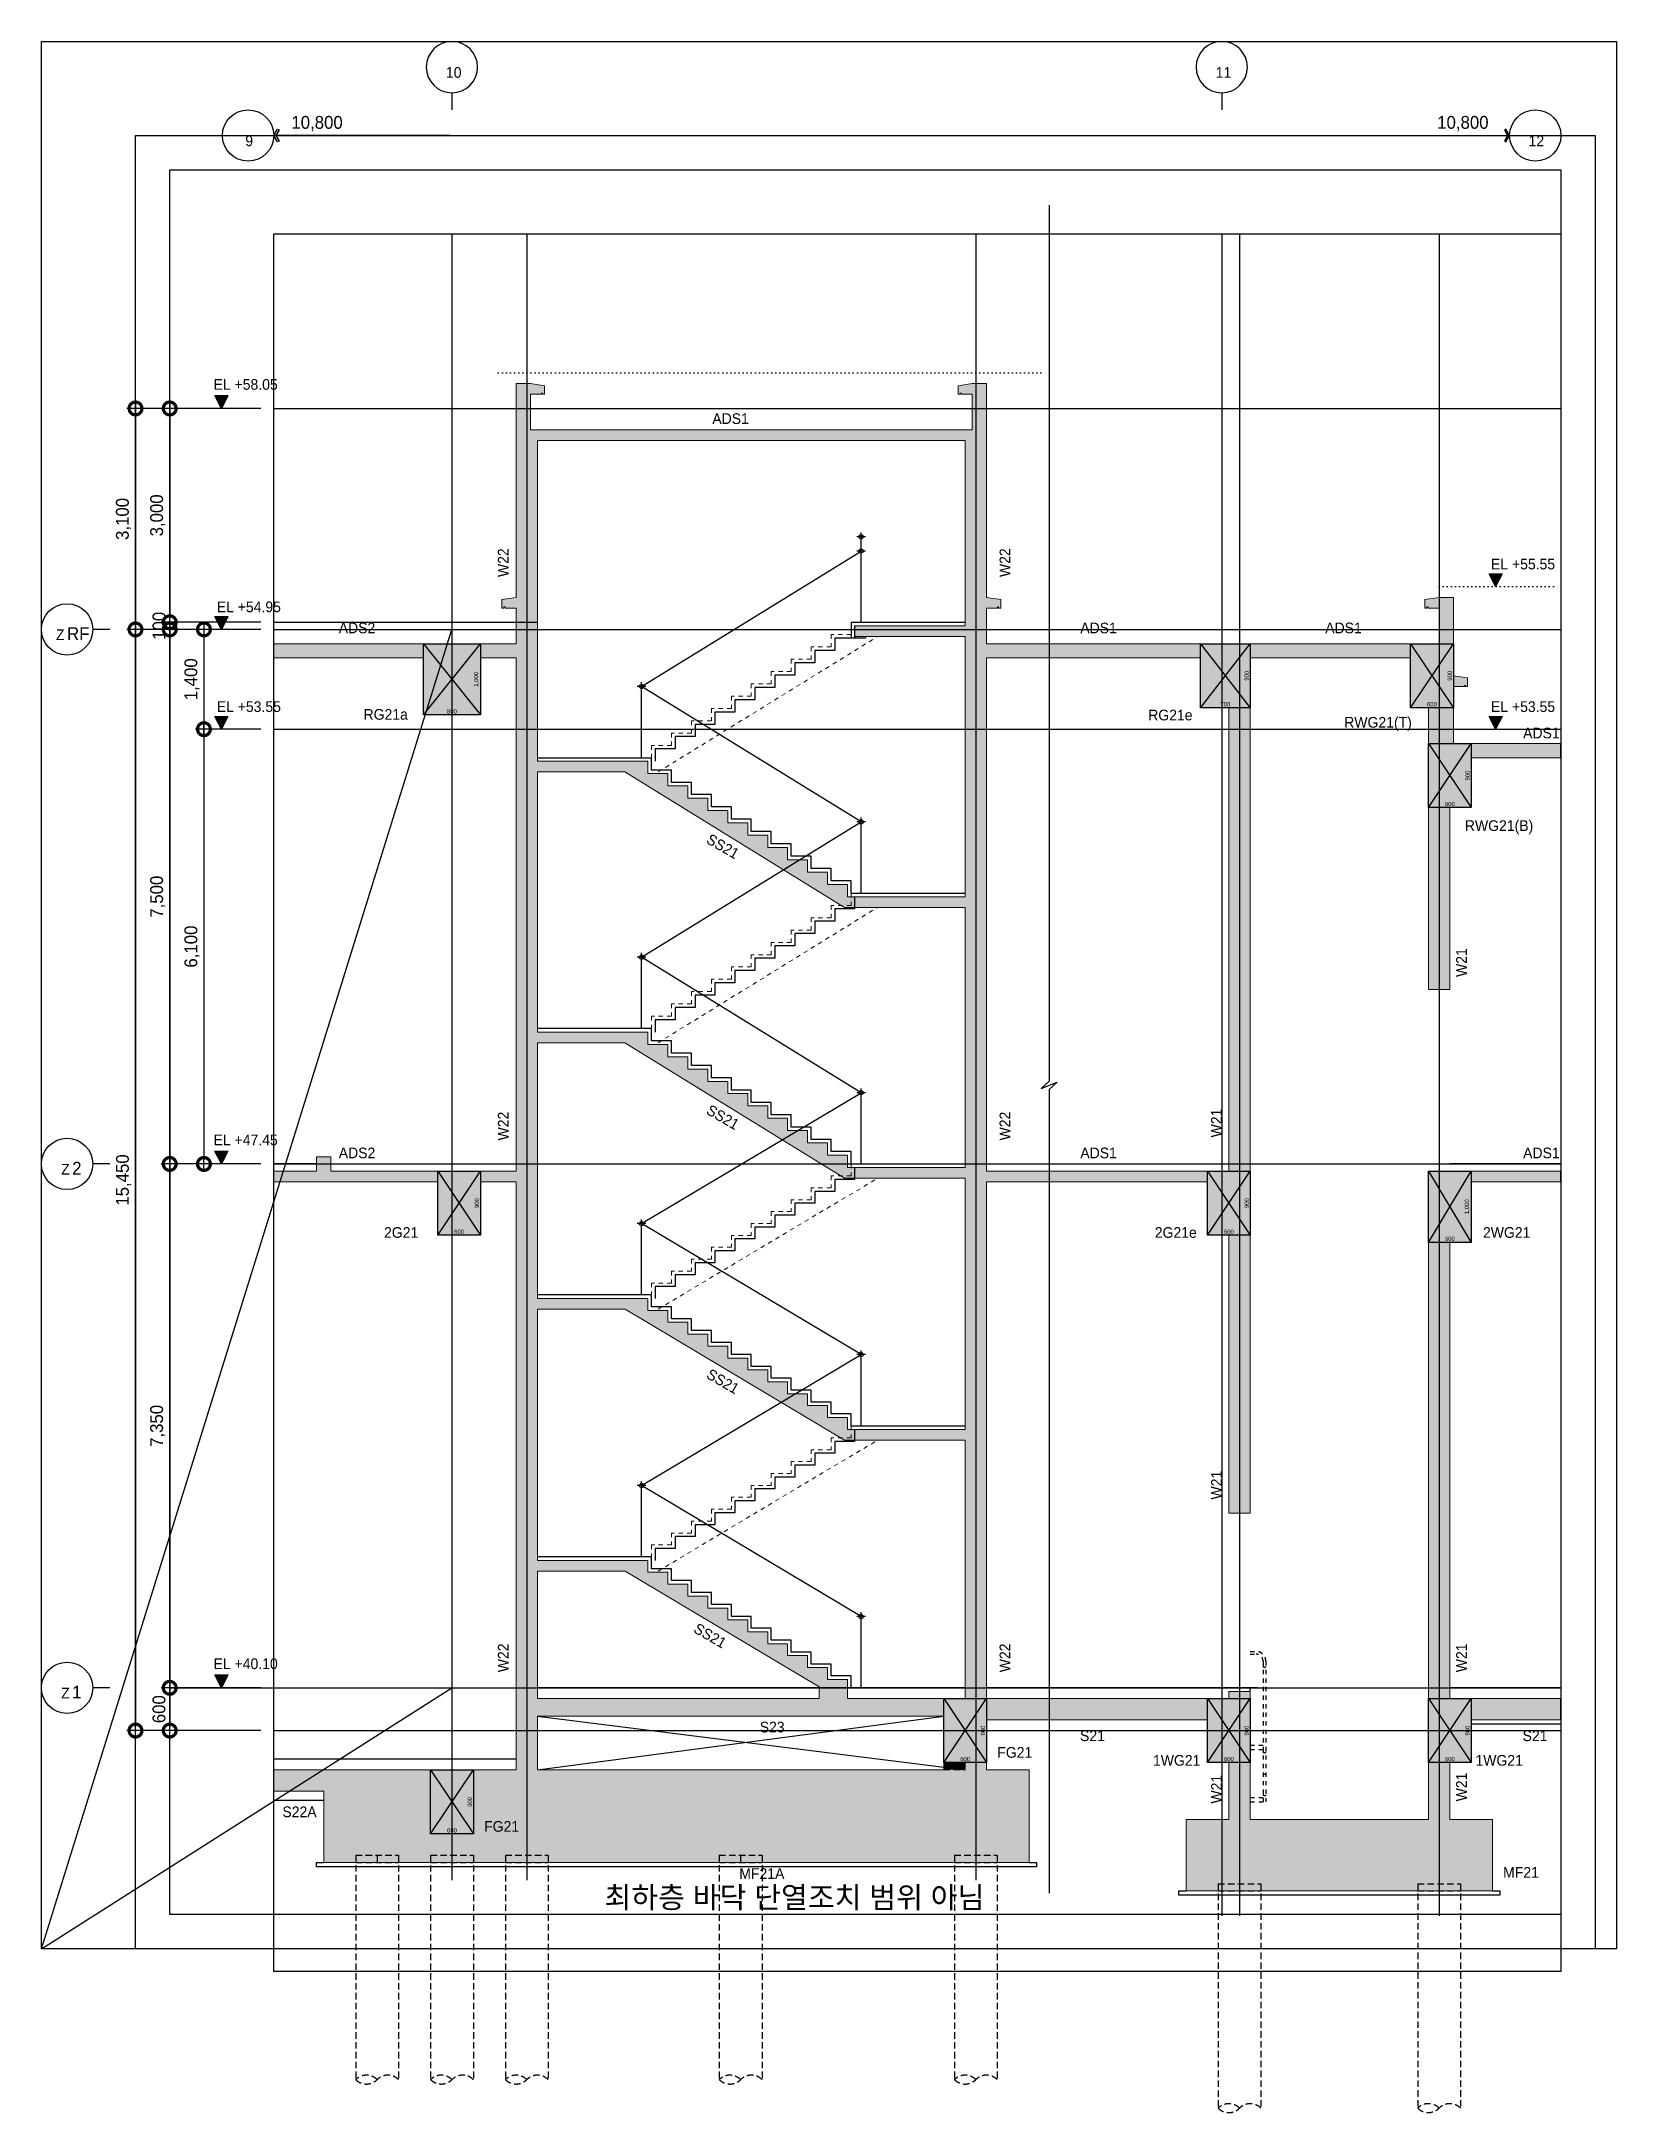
# Model space of a CAD drawing. Header units: millimetres. Extents: x -37526 to 92296, y -2300 to 32060.
# Drawn here: x 0 to 22100, y -2300 to 26760 of the extents above; entities that cross this region are included whole.
import ezdxf
from ezdxf.enums import TextEntityAlignment as Align

# ---------------------------------------------------------------- set-up
doc = ezdxf.new("R2010")
doc.units = ezdxf.units.MM
doc.header["$LTSCALE"] = 60
for name, pattern in [('DOT', [6.35, 0, -6.35]), ('HID', [2.3, 1.5, -0.8]), ('HIDDEN', [2, 1, -1])]:
    doc.linetypes.add(name, pattern=pattern)
doc.layers.add('A-CON', color=2, linetype='Continuous', lineweight=9)
doc.layers.add('A-ELE-STAIR', color=4, linetype='HIDDEN', lineweight=9)
for name, color, linetype in [('A-CORE-HAND', 5, 'Continuous'), ('A-CORE-난간', 5, 'Continuous'), ('A-DIM', 7, 'Continuous'), ('A-ETC-8', 8, 'Continuous'), ('A-FIN-STAIR', 6, 'Continuous'), ('A-버림CONC', 5, 'Continuous'), ('cen', 1, 'Continuous'), ('구조SOLID', 253, 'Continuous'), ('기초', 5, 'HIDDEN')]:
    doc.layers.add(name, color=color, linetype=linetype)
for name, color, linetype, plot in [('AS-HIDLINE', 205, 'Continuous', False), ('NOPLOT', 191, 'Continuous', False), ('NOPLOT-DIM', 191, 'Continuous', False), ('NOPLOT-단열', 21, 'Continuous', False), ('NOPLOT-부호', 151, 'Continuous', False)]:
    doc.layers.add(name, color=color, linetype=linetype, plot=plot)
doc.styles.add('Gdim', font='Dotum.ttf')
doc.dimstyles.new('G-Xdim', dxfattribs={"dimscale": 30, "dimtxt": 2, "dimasz": 1, "dimexe": 1.2, "dimexo": 1.2, "dimgap": 0, "dimtad": 1, "dimdec": 1, "dimdsep": 46, "dimlunit": 6, "dimtxsty": 'Gdim', "dimcen": 1, "dimse1": 1, "dimse2": 1, "dimsd1": 1, "dimsd2": 1, "dimclrd": 1, "dimclre": 1, "dimclrt": 256, "dimadec": 0, "dimazin": 0, "dimtfac": 1, "dimtdec": 1, "dimtix": 1, "dimtmove": 2, "dimatfit": 1, "dimfxl": 0, "dimtolj": 1, "dimlwd": -1, "dimlwe": -1, "dimarcsym": 0})
doc.dimstyles.new('Gdim60', dxfattribs={"dimscale": 60, "dimtxt": 3, "dimasz": 1, "dimexe": 2, "dimexo": 3, "dimgap": 1, "dimtad": 1, "dimdec": 0, "dimdsep": 46, "dimlunit": 6, "dimtxsty": 'Gdim', "dimblk": 'G3-DOT', "dimcen": 2.5, "dimdle": 2, "dimclrd": 1, "dimclre": 1, "dimclrt": 256, "dimazin": 2, "dimtfac": 1, "dimtdec": 0, "dimtix": 1, "dimtmove": 2, "dimatfit": 3, "dimldrblk": 'DOTSMALL', "dimfxl": 0, "dimtolj": 1, "dimtzin": 0, "dimarcsym": 0})

msp = doc.modelspace()

# ---------------------------------------------------------------- texts
at = {"layer": 'NOPLOT-DIM', "style": 'Gdim'}
for s, p in [('10', (5785, 26250.2)), ('11', (16585, 26250.2)), ('9', (2914.8, 25290.2)), ('12', (20974.7, 25290.2))]:
    msp.add_text(s, height=150, dxfattribs=at).set_placement(p, align=Align.CENTER)
for s, height, p in [('EL +58.05', 150, (2415.3, 21872.7, 0)), ('EL +55.55', 150, (20337.6, 19351.7, 0)), ('EL +54.95', 150, (2459.9, 18751.7, 0)), ('RF', 180, (359.9, 18360.2, 0)), ('EL +53.55', 150, (2459.9, 17351.7, 0)), ('EL +53.55', 150, (20337.6, 17351.7, 0)), ('EL +47.45', 150, (2415.3, 11272.7, 0)), ('2', 180, (432, 10860.2, 0)), ('EL +40.10', 150, (2415.3, 3922.7)), ('1', 180, (432, 3510.2))]:
    msp.add_text(s, height=height, dxfattribs=at).set_placement(p)
for p in [(323.9, 18360.2, 0), (396, 10860.2, 0), (396, 3510.2)]:
    msp.add_text('Z', height=150, dxfattribs=at).set_placement(p, align=Align.RIGHT)
at = {"layer": 'NOPLOT-DIM', "char_height": 180, "attachment_point": 5, "style": 'Gdim'}
for insert in [(3867.3, 25607.5), (19943.6, 25607.5)]:
    msp.add_mtext('\\A1;10,800', dxfattribs=dict(at, insert=insert))
at = {"layer": 'NOPLOT-단열', "style": 'Gdim'}
msp.add_text('최하층 바닥 단열조치 범위 아님', height=300, dxfattribs=at).set_placement((7899.8, 570.4))
at = {"layer": 'NOPLOT-부호', "style": 'Gdim'}
for s, p in [('ADS1', (9669.2, 21467.6, 0)), ('ADS2', (4427.8, 18530.7)), ('ADS1', (14832.4, 18530.7)), ('ADS1', (18269.1, 18530.7)), ('RG21a', (4830.7, 17317.9)), ('RG21e', (15839.6, 17308.8)), ('RWG21(T)', (18753.1, 17188.1)), ('ADS1', (21045, 17056.9)), ('RWG21(B)', (20451, 15738.3, 0)), ('ADS2', (4427.8, 11165)), ('ADS1', (14832.4, 11165)), ('ADS1', (21045, 11165)), ('2G21', (5047.3, 10048.7)), ('2G21e', (15915.8, 10048.7)), ('2WG21', (20558.3, 10048.7)), ('S23', (10252.6, 3109.2, 0)), ('S21', (14746.8, 2987.5, 0)), ('S21', (20955.9, 2987.5, 0)), ('FG21', (13656.7, 2753.9, 0)), ('1WG21', (15928.4, 2642.5, 0)), ('1WG21', (20452.8, 2642.5, 0)), ('S22A', (3621.1, 1920.1)), ('FG21', (6456.7, 1715.6)), ('MF21A', (10107.7, 1054.7)), ('MF21', (20758.9, 1071.9))]:
    msp.add_text(s, height=150, dxfattribs=at).set_placement(p, align=Align.MIDDLE)
for s, rotation, p in [('W22', 90, (6478.1, 19446.3)), ('W22', 90, (13517.1, 19446.3)), ('SS21', 330.07951, (9560.8, 15466.1, 0)), ('W21', 90, (19923, 13835.6)), ('W22', 90, (6478.1, 11541.5)), ('SS21', 330.07951, (9560.8, 11666.1, 0)), ('W22', 90, (13517.1, 11541.5)), ('W21', 90, (16485.1, 11584.6, 0)), ('SS21', 330.07951, (9562, 7959.9, 0)), ('W21', 90, (16485.1, 6503.4, 0)), ('SS21', 330.07951, (9382.6, 4391.9)), ('W22', 90, (6478.1, 4080.1)), ('W22', 90, (13517.1, 4080.1)), ('W21', 90, (19923, 4080.1)), ('W21', 90, (16485.1, 2237.4, 0)), ('W21', 90, (19923, 2268.3))]:
    msp.add_text(s, height=150, rotation=rotation, dxfattribs=at).set_placement(p, align=Align.MIDDLE)

# ---------------------------------------------------------------- blocks, each defined once
blk = doc.blocks.new('CR')
at = {"color": 0}
blk.add_line((4, 0), (0, 0), dxfattribs=at)
blk.add_circle((10, 0), 6, dxfattribs=at)
blk = doc.blocks.new('G3-DOT')
at = {"layer": 'A-DIM', "color": 1, "linetype": 'ByBlock'}
blk.add_line((1.5, 0), (-1.5, 0), dxfattribs=at)
at = {"layer": 'A-DIM', "color": 1, "linetype": 'ByBlock', "const_width": 3}
blk.add_lwpolyline([(0.375, 0, 1), (-0.375, 0, 1)], format="xyb", close=True, dxfattribs=at)
blk = doc.blocks.new('*D60')
at = {"layer": 'NOPLOT-DIM', "color": 1, "lineweight": -2, "transparency": 16777216}
for p, q in [((3080, 11010), (1680, 11010)), ((1800, 10950), (1800, 3720)), ((3080, 3660), (1680, 3660))]:
    blk.add_line(p, q, dxfattribs=at)
at = {"layer": 'NOPLOT-DIM', "color": 1, "lineweight": -2, "transparency": 16777216, "xscale": 60, "yscale": 60, "zscale": 60}
for p, rotation in [((1800, 11010), 90.00000000000026), ((1800, 3660), 270.0000000000002)]:
    blk.add_blockref('G3-DOT', p, dxfattribs=dict(at, rotation=rotation))
at = {"layer": 'NOPLOT-DIM', "transparency": 16777216, "insert": (1633, 7335), "char_height": 180, "attachment_point": 5, "rotation": 90, "style": 'Gdim'}
blk.add_mtext('\\A1;7,350', dxfattribs=at)
blk = doc.blocks.new('_DotSmall')
at = {"color": 0, "linetype": 'ByBlock', "const_width": 0.5}
blk.add_lwpolyline([(-0.0625, 0, 1), (0.0625, 0, 1)], format="xyb", close=True, dxfattribs=at)
blk = doc.blocks.new('*D61')
at = {"layer": 'NOPLOT-DIM', "color": 1, "lineweight": -2, "transparency": 16777216}
for p, q in [((3080, 18510), (1680, 18510)), ((1800, 18450), (1800, 11070)), ((3080, 11010), (1680, 11010))]:
    blk.add_line(p, q, dxfattribs=at)
at = {"layer": 'NOPLOT-DIM', "color": 1, "lineweight": -2, "transparency": 16777216, "xscale": 60, "yscale": 60, "zscale": 60}
for p, rotation in [((1800, 18510), 90.00000000000026), ((1800, 11010), 270.0000000000002)]:
    blk.add_blockref('G3-DOT', p, dxfattribs=dict(at, rotation=rotation))
at = {"layer": 'NOPLOT-DIM', "transparency": 16777216, "insert": (1633, 14760), "char_height": 180, "attachment_point": 5, "rotation": 90, "style": 'Gdim'}
blk.add_mtext('\\A1;7,500', dxfattribs=at)
blk = doc.blocks.new('*D62')
at = {"layer": 'NOPLOT-DIM', "color": 1, "lineweight": -2, "transparency": 16777216}
for p, q in [((3080, 18510), (1200, 18510)), ((1320, 18450), (1320, 3120)), ((3080, 3060), (1200, 3060))]:
    blk.add_line(p, q, dxfattribs=at)
at = {"layer": 'NOPLOT-DIM', "color": 1, "lineweight": -2, "transparency": 16777216, "xscale": 60, "yscale": 60, "zscale": 60}
for p, rotation in [((1320, 18510), 90.00000000000026), ((1320, 3060), 270.0000000000002)]:
    blk.add_blockref('G3-DOT', p, dxfattribs=dict(at, rotation=rotation))
at = {"layer": 'NOPLOT-DIM', "transparency": 16777216, "insert": (1153, 10785), "char_height": 180, "attachment_point": 5, "rotation": 90, "style": 'Gdim'}
blk.add_mtext('\\A1;15,450', dxfattribs=at)
blk = doc.blocks.new('*D63')
at = {"layer": 'NOPLOT-DIM', "color": 1, "lineweight": -2, "transparency": 16777216}
for p, q in [((3080, 3660), (1680, 3660)), ((1800, 3600), (1800, 3120)), ((3080, 3060), (1680, 3060))]:
    blk.add_line(p, q, dxfattribs=at)
at = {"layer": 'NOPLOT-DIM', "color": 1, "lineweight": -2, "transparency": 16777216, "xscale": 60, "yscale": 60, "zscale": 60}
for p, rotation in [((1800, 3660), 90.00000000000026), ((1800, 3060), 270.0000000000002)]:
    blk.add_blockref('G3-DOT', p, dxfattribs=dict(at, rotation=rotation))
at = {"layer": 'NOPLOT-DIM', "transparency": 16777216, "insert": (1650, 3360), "char_height": 180, "attachment_point": 5, "rotation": 90, "style": 'Gdim'}
blk.add_mtext('\\A1;600', dxfattribs=at)
blk = doc.blocks.new('*D64')
at = {"layer": 'NOPLOT-DIM', "color": 1, "lineweight": -2, "transparency": 16777216}
for p, q in [((3080, 21610, 0), (1200, 21610, 0)), ((1320, 21550, 0), (1320, 18570, 0)), ((3080, 18510, 0), (1200, 18510, 0))]:
    blk.add_line(p, q, dxfattribs=at)
at = {"layer": 'NOPLOT-DIM', "color": 1, "lineweight": -2, "transparency": 16777216, "xscale": 60, "yscale": 60, "zscale": 60}
for p, rotation in [((1320, 21610, 0), 90.00000000000026), ((1320, 18510, 0), 270.0000000000002)]:
    blk.add_blockref('G3-DOT', p, dxfattribs=dict(at, rotation=rotation))
at = {"layer": 'NOPLOT-DIM', "transparency": 16777216, "insert": (1152, 20060, 0), "char_height": 180, "attachment_point": 5, "rotation": 90, "style": 'Gdim'}
blk.add_mtext('\\A1;3,100', dxfattribs=at)
blk = doc.blocks.new('*D65')
at = {"layer": 'NOPLOT-DIM', "color": 1, "lineweight": -2, "transparency": 16777216}
for p, q in [((3080, 17110, 0), (2160, 17110, 0)), ((2280, 17050, 0), (2280, 11070, 0)), ((3080, 11010, 0), (2160, 11010, 0))]:
    blk.add_line(p, q, dxfattribs=at)
at = {"layer": 'NOPLOT-DIM', "color": 1, "lineweight": -2, "transparency": 16777216, "xscale": 60, "yscale": 60, "zscale": 60}
for p, rotation in [((2280, 17110, 0), 90.00000000000026), ((2280, 11010, 0), 270.0000000000002)]:
    blk.add_blockref('G3-DOT', p, dxfattribs=dict(at, rotation=rotation))
at = {"layer": 'NOPLOT-DIM', "transparency": 16777216, "insert": (2113, 14060, 0), "char_height": 180, "attachment_point": 5, "rotation": 90, "style": 'Gdim'}
blk.add_mtext('\\A1;6,100', dxfattribs=at)
blk = doc.blocks.new('A$C06362383')
at = {"layer": 'A-CORE-HAND', "color": 3}
for p, q in [((-23, -91), (-23, 29)), ((37, -31), (-83, -31))]:
    blk.add_line(p, q, dxfattribs=at)
blk.add_circle((-23, -31), 30, dxfattribs=at)
blk = doc.blocks.new('A$C5C6F125C')
at = {"layer": 'A-CORE-난간', "color": 7, "ltscale": 0.5}
blk.add_line((-75, 0), (-75, 1000), dxfattribs=at)
at = {"layer": 'A-CORE-HAND', "color": 5, "xscale": -1}
blk.add_blockref('A$C06362383', (-98, 1031), dxfattribs=at)
blk = doc.blocks.new('*D66')
at = {"layer": 'NOPLOT-DIM', "color": 1, "lineweight": -2, "transparency": 16777216}
for p, q in [((3080, 18610, 0), (1680, 18610, 0)), ((1800, 18670, 0), (1800, 18730, 0)), ((1800, 18610, 0), (1800, 18510, 0)), ((3080, 18510, 0), (1680, 18510, 0)), ((1800, 18450, 0), (1800, 18390, 0))]:
    blk.add_line(p, q, dxfattribs=at)
at = {"layer": 'NOPLOT-DIM', "color": 1, "lineweight": -2, "transparency": 16777216, "xscale": 60, "yscale": 60, "zscale": 60}
for p, rotation in [((1800, 18610, 0), 270.0000000000002), ((1800, 18510, 0), 90.00000000000026)]:
    blk.add_blockref('G3-DOT', p, dxfattribs=dict(at, rotation=rotation))
at = {"layer": 'NOPLOT-DIM', "transparency": 16777216, "insert": (1650, 18560, 0), "char_height": 180, "attachment_point": 5, "rotation": 90, "style": 'Gdim'}
blk.add_mtext('\\A1;100', dxfattribs=at)
blk = doc.blocks.new('*D47')
at = {"layer": 'AS-HIDLINE', "linetype": 'Continuous', "transparency": 16777216, "insert": (-470, -850), "char_height": 60, "attachment_point": 5, "style": 'Gdim'}
blk.add_mtext('\\A1;600', dxfattribs=at)
blk = doc.blocks.new('*D48')
at = {"layer": 'AS-HIDLINE', "linetype": 'Continuous', "transparency": 16777216, "insert": (-220, -450), "char_height": 60, "attachment_point": 5, "rotation": 90, "style": 'Gdim'}
blk.add_mtext('\\A1;900', dxfattribs=at)
blk = doc.blocks.new('*D35')
at = {"layer": 'AS-HIDLINE', "linetype": 'Continuous', "transparency": 16777216, "insert": (-670, -850), "char_height": 60, "attachment_point": 5, "style": 'Gdim'}
blk.add_mtext('\\A1;600', dxfattribs=at)
blk = doc.blocks.new('*D36')
at = {"layer": 'AS-HIDLINE', "linetype": 'Continuous', "transparency": 16777216, "insert": (-420, -450), "char_height": 60, "attachment_point": 5, "rotation": 90, "style": 'Gdim'}
blk.add_mtext('\\A1;900', dxfattribs=at)
blk = doc.blocks.new('*D49')
at = {"layer": 'AS-HIDLINE', "linetype": 'Continuous', "transparency": 16777216, "insert": (-670, -950), "char_height": 60, "attachment_point": 5, "style": 'Gdim'}
blk.add_mtext('\\A1;600', dxfattribs=at)
blk = doc.blocks.new('*D50')
at = {"layer": 'AS-HIDLINE', "linetype": 'Continuous', "transparency": 16777216, "insert": (-426, -500), "char_height": 60, "attachment_point": 5, "rotation": 90, "style": 'Gdim'}
blk.add_mtext('\\A1;1,000', dxfattribs=at)
blk = doc.blocks.new('*D45')
at = {"layer": 'AS-HIDLINE', "linetype": 'Continuous', "transparency": 16777216, "insert": (-570, -950), "char_height": 60, "attachment_point": 5, "style": 'Gdim'}
blk.add_mtext('\\A1;800', dxfattribs=at)
blk = doc.blocks.new('*D46')
at = {"layer": 'AS-HIDLINE', "linetype": 'Continuous', "transparency": 16777216, "insert": (-226, -500), "char_height": 60, "attachment_point": 5, "rotation": 90, "style": 'Gdim'}
blk.add_mtext('\\A1;1,000', dxfattribs=at)
blk = doc.blocks.new('*D67')
at = {"layer": 'NOPLOT-DIM', "color": 1, "lineweight": -2, "transparency": 16777216}
for p, q in [((3080, 18510, 0), (2160, 18510, 0)), ((2280, 18450, 0), (2280, 17170, 0)), ((3080, 17110, 0), (2160, 17110, 0))]:
    blk.add_line(p, q, dxfattribs=at)
at = {"layer": 'NOPLOT-DIM', "color": 1, "lineweight": -2, "transparency": 16777216, "xscale": 60, "yscale": 60, "zscale": 60}
for p, rotation in [((2280, 18510, 0), 90.00000000000026), ((2280, 17110, 0), 270.0000000000002)]:
    blk.add_blockref('G3-DOT', p, dxfattribs=dict(at, rotation=rotation))
at = {"layer": 'NOPLOT-DIM', "transparency": 16777216, "insert": (2113, 17810, 0), "char_height": 180, "attachment_point": 5, "rotation": 90, "style": 'Gdim'}
blk.add_mtext('\\A1;1,400', dxfattribs=at)
blk = doc.blocks.new('*D68')
at = {"layer": 'NOPLOT-DIM', "color": 1, "lineweight": -2, "transparency": 16777216}
for p, q in [((3080, 21610), (1680, 21610)), ((1800, 21550), (1800, 18670)), ((3080, 18610), (1680, 18610))]:
    blk.add_line(p, q, dxfattribs=at)
at = {"layer": 'NOPLOT-DIM', "color": 1, "lineweight": -2, "transparency": 16777216, "xscale": 60, "yscale": 60, "zscale": 60}
for p, rotation in [((1800, 21610), 90.00000000000026), ((1800, 18610), 270.0000000000002)]:
    blk.add_blockref('G3-DOT', p, dxfattribs=dict(at, rotation=rotation))
at = {"layer": 'NOPLOT-DIM', "transparency": 16777216, "insert": (1633, 20110), "char_height": 180, "attachment_point": 5, "rotation": 90, "style": 'Gdim'}
blk.add_mtext('\\A1;3,000', dxfattribs=at)
blk = doc.blocks.new('*D43')
at = {"layer": 'AS-HIDLINE', "linetype": 'Continuous', "transparency": 16777216, "insert": (-520, -850), "char_height": 60, "attachment_point": 5, "style": 'Gdim'}
blk.add_mtext('\\A1;700', dxfattribs=at)
blk = doc.blocks.new('*D44')
at = {"layer": 'AS-HIDLINE', "linetype": 'Continuous', "transparency": 16777216, "insert": (-220, -450), "char_height": 60, "attachment_point": 5, "rotation": 90, "style": 'Gdim'}
blk.add_mtext('\\A1;900', dxfattribs=at)
blk = doc.blocks.new('파일')
at = {"layer": 'NOPLOT'}
blk.add_line((371, 890, 0), (371, 790, 0), dxfattribs=at)
at = {"layer": 'NOPLOT', "linetype": 'HID'}
blk.add_line((71, 790, 0), (671, 790, 0), dxfattribs=at)
at = {"layer": '기초', "linetype": 'HID'}
for p, q in [((71, 890, 0), (671, 890, 0)), ((71, 890, 0), (71, -2258, 0)), ((671, 890, 0), (671, -2258, 0))]:
    blk.add_line(p, q, dxfattribs=at)
for centre, start, end in [((221, -2408, 0), 45, 135), ((221, -2108, 0), 225, 315), ((521, -2408, 0), 45, 135)]:
    blk.add_arc(centre, 212, start, end, dxfattribs=at)
blk = doc.blocks.new('*U20')
at = {"layer": 'AS-HIDLINE', "linetype": 'Continuous'}
for p, q in [((-770.09, -900), (-170.09, 0)), ((-770.09, 0), (-170.09, -900))]:
    blk.add_line(p, q, dxfattribs=at)
blk.add_lwpolyline([(-770.09, -900), (-770.09, 0), (-170.09, 0), (-170.09, -900)], close=True, dxfattribs=at)
dim = blk.add_linear_dim(base=(-189.96, 0), p1=(-170.09, -900), p2=(-170.09, 0), angle=90, dimstyle='G-Xdim', override={"dimtxsty": 'Gdim'}, dxfattribs=at)
dim.commit()
dim.dimension.update_dxf_attribs({"geometry": '*D48', "text_midpoint": (-220.01, -450)})
dim = blk.add_linear_dim(base=(-170.09, -880.06), p1=(-770.09, -900), p2=(-170.09, -900), dimstyle='G-Xdim', override={"dimtxsty": 'Gdim'}, dxfattribs=at)
dim.commit()
dim.dimension.update_dxf_attribs({"geometry": '*D47', "text_midpoint": (-470.09, -850.02)})
blk = doc.blocks.new('*U12')
at = {"layer": 'AS-HIDLINE', "linetype": 'Continuous'}
for p, q in [((-970.09, -900), (-370.09, 0)), ((-970.09, 0), (-370.09, -900))]:
    blk.add_line(p, q, dxfattribs=at)
blk.add_lwpolyline([(-970.09, -900), (-970.09, 0), (-370.09, 0), (-370.09, -900)], close=True, dxfattribs=at)
dim = blk.add_linear_dim(base=(-389.96, 0), p1=(-370.09, -900), p2=(-370.09, 0), angle=90, dimstyle='G-Xdim', override={"dimtxsty": 'Gdim'}, dxfattribs=at)
dim.commit()
dim.dimension.update_dxf_attribs({"geometry": '*D36', "text_midpoint": (-420.01, -450)})
dim = blk.add_linear_dim(base=(-370.09, -880.06), p1=(-970.09, -900), p2=(-370.09, -900), dimstyle='G-Xdim', override={"dimtxsty": 'Gdim'}, dxfattribs=at)
dim.commit()
dim.dimension.update_dxf_attribs({"geometry": '*D35', "text_midpoint": (-670.09, -850.02)})
blk = doc.blocks.new('*U21')
at = {"layer": 'AS-HIDLINE', "linetype": 'Continuous'}
for p, q in [((-970.09, -1000), (-370.09, 0)), ((-970.09, 0), (-370.09, -1000))]:
    blk.add_line(p, q, dxfattribs=at)
blk.add_lwpolyline([(-970.09, -1000), (-970.09, 0), (-370.09, 0), (-370.09, -1000)], close=True, dxfattribs=at)
dim = blk.add_linear_dim(base=(-389.96, 0), p1=(-370.09, -1000), p2=(-370.09, 0), angle=90, dimstyle='G-Xdim', override={"dimtxsty": 'Gdim'}, dxfattribs=at)
dim.commit()
dim.dimension.update_dxf_attribs({"geometry": '*D50', "text_midpoint": (-425.79, -500)})
dim = blk.add_linear_dim(base=(-370.09, -980.06), p1=(-970.09, -1000), p2=(-370.09, -1000), dimstyle='G-Xdim', override={"dimtxsty": 'Gdim'}, dxfattribs=at)
dim.commit()
dim.dimension.update_dxf_attribs({"geometry": '*D49', "text_midpoint": (-670.09, -950.02)})
blk = doc.blocks.new('*U19')
at = {"layer": 'AS-HIDLINE', "linetype": 'Continuous'}
for p, q in [((-970.09, -1000), (-170.09, 0)), ((-970.09, 0), (-170.09, -1000))]:
    blk.add_line(p, q, dxfattribs=at)
blk.add_lwpolyline([(-970.09, -1000), (-970.09, 0), (-170.09, 0), (-170.09, -1000)], close=True, dxfattribs=at)
dim = blk.add_linear_dim(base=(-189.96, 0), p1=(-170.09, -1000), p2=(-170.09, 0), angle=90, dimstyle='G-Xdim', override={"dimtxsty": 'Gdim'}, dxfattribs=at)
dim.commit()
dim.dimension.update_dxf_attribs({"geometry": '*D46', "text_midpoint": (-225.79, -500)})
dim = blk.add_linear_dim(base=(-170.09, -980.06), p1=(-970.09, -1000), p2=(-170.09, -1000), dimstyle='G-Xdim', override={"dimtxsty": 'Gdim'}, dxfattribs=at)
dim.commit()
dim.dimension.update_dxf_attribs({"geometry": '*D45', "text_midpoint": (-570.09, -950.02)})
blk = doc.blocks.new('*U18')
at = {"layer": 'AS-HIDLINE', "linetype": 'Continuous'}
for p, q in [((-870.09, -900), (-170.09, 0)), ((-870.09, 0), (-170.09, -900))]:
    blk.add_line(p, q, dxfattribs=at)
blk.add_lwpolyline([(-870.09, -900), (-870.09, 0), (-170.09, 0), (-170.09, -900)], close=True, dxfattribs=at)
dim = blk.add_linear_dim(base=(-189.96, 0), p1=(-170.09, -900), p2=(-170.09, 0), angle=90, dimstyle='G-Xdim', override={"dimtxsty": 'Gdim'}, dxfattribs=at)
dim.commit()
dim.dimension.update_dxf_attribs({"geometry": '*D44', "text_midpoint": (-220.01, -450)})
dim = blk.add_linear_dim(base=(-170.09, -880.06), p1=(-870.09, -900), p2=(-170.09, -900), dimstyle='G-Xdim', override={"dimtxsty": 'Gdim'}, dxfattribs=at)
dim.commit()
dim.dimension.update_dxf_attribs({"geometry": '*D43', "text_midpoint": (-520.09, -850.02)})

# ---------------------------------------------------------------- dimensions: what is measured, and where the dimension line sits
at = {"layer": 'NOPLOT-DIM'}
for p1, p2, distance, picture, middle in [((3259.9, 21610, 0), (3259.9, 18510, 0), -1940, '*D64', (1152.5, 20060, 0)), ((3259.9, 21610), (3259.9, 18610), -1459.9, '*D68', (1632.5, 20110)), ((3260, 18510, 0), (3260, 3060), -1940, '*D62', (1152.5, 10785)), ((3260, 18510), (3260, 11010), -1460, '*D61', (1632.5, 14760)), ((3259.9, 18610, 0), (3259.9, 18510, 0), -1459.9, '*D66', (1649.9, 18560, 0)), ((3259.9, 18510, 0), (3259.9, 17110, 0), -979.9, '*D67', (2112.5, 17810, 0)), ((3260, 17110, 0), (3260, 11010, 0), -980, '*D65', (2112.5, 14060, 0)), ((3260, 11010), (3260, 3660), -1460, '*D60', (1632.5, 7335)), ((3260, 3660), (3260, 3060), -1460, '*D63', (1649.9, 3360))]:
    dim = msp.add_aligned_dim(p1=p1, p2=p2, distance=distance, dimstyle='Gdim60', dxfattribs=at)
    dim.commit()
    dim.dimension.update_dxf_attribs({"geometry": picture, "text_midpoint": middle})

# ---------------------------------------------------------------- hatches: boundary and pattern name
at = {"layer": 'NOPLOT-DIM'}
for points in [[(2615.1, 21790), (2435.1, 21790), (2525.1, 21610)], [(20492.7, 19290), (20312.7, 19290), (20402.7, 19110)], [(2615.1, 18690), (2435.1, 18690), (2525.1, 18510)], [(2615.1, 17290), (2435.1, 17290), (2525.1, 17110)], [(20492.7, 17290), (20312.7, 17290), (20402.7, 17110)], [(2615.2, 11190), (2435.2, 11190), (2525.2, 11010)], [(2615.2, 3840), (2435.2, 3840), (2525.2, 3660)]]:
    msp.add_hatch(color=256, dxfattribs=at).paths.add_polyline_path(points)
at = {"layer": '구조SOLID'}
h = msp.add_hatch(color=256, dxfattribs=at)
h.dxf.hatch_style = 1
h.paths.add_polyline_path([(16960, 18110), (19210, 18110), (19210, 17410), (19460, 17410), (19460, 13460), (19760, 13460), (19760, 16010), (20060, 16010), (20060, 16710), (21319.9, 16710), (21319.9, 16910), (19810, 16910), (19810, 17710), (19965, 17710), (19965, 17725), (19980, 17725), (19980, 17710), (20010, 17710), (20010, 17830), (19810, 17860), (19810, 18960), (19610, 18960), (19410, 18930), (19410, 18810), (19440, 18810), (19440, 18825), (19455, 18825), (19455, 18810), (19610, 18810), (19610, 18310), (13259.9, 18310), (13259.9, 18810), (13414.9, 18810), (13414.9, 18825), (13429.9, 18825), (13429.9, 18810), (13459.9, 18810), (13459.9, 18930), (13259.9, 18960), (13259.9, 21960), (13059.9, 21960), (12859.9, 21930), (12859.9, 21810), (12889.9, 21810), (12889.9, 21825), (12904.9, 21825), (12904.9, 21810), (13059.9, 21810), (13059.9, 21310), (6859.9, 21310), (6859.9, 21810), (7014.9, 21810), (7014.9, 21825), (7029.9, 21825), (7029.9, 21810), (7059.9, 21810), (7059.9, 21930), (6859.9, 21960), (6659.9, 21960), (6659.9, 18960), (6459.9, 18930), (6459.9, 18810), (6489.9, 18810), (6489.9, 18825), (6504.9, 18825), (6504.9, 18810), (6659.9, 18810), (6659.9, 18310), (3259.9, 18310), (3259.9, 18110), (5359.9, 18110), (5359.9, 17310), (6159.9, 17310), (6159.9, 18110), (6660, 18110), (6660, 10910), (4060, 10910), (4060, 11110), (3860, 11110), (3860, 10910), (3260, 10910), (3260, 10760), (5560, 10760), (5560, 10010), (6060, 10010), (6160, 10010), (6160, 10760), (6660, 10760), (6660, 2510), (6060, 2510), (6060, 1610), (5460, 1610), (5460, 2510), (3960, 2510), (3260, 2510), (3260, 2210), (3960, 2210), (3960, 1210), (13860, 1210), (13860, 2510), (13260, 2510), (13260, 3210), (16360, 3210), (16360, 2610), (16660, 2610), (16660, 1810), (16060, 1810), (16060, 810), (20360, 810), (20360, 1810), (19760, 1810), (19760, 2610), (20060, 2610), (20060, 3210), (21320, 3210), (21320, 3510), (19760, 3510), (19760, 9910), (20060, 9910), (20060, 10760), (21320, 10760), (21320, 10910), (19460, 10910), (19460, 1810), (16960, 1810), (16960, 3610), (16660, 3610), (16660, 3510), (13260, 3510), (13260, 10760), (16360, 10760), (16360, 10010), (16660, 10010), (16660, 6110), (16960, 6110)])
h.paths.add_polyline_path([(6960, 16510), (8187.5, 16510), (11267.5, 14610), (12960, 14610), (12960, 10960), (11310, 10960), (11310, 11132.7), (11030, 11132.7), (11030, 11305.5), (10750, 11305.5), (10750, 11478.2), (10470, 11478.2), (10470, 11650.9), (10190, 11650.9), (10190, 11823.6), (9910, 11823.6), (9910, 11996.4), (9630, 11996.4), (9630, 12169.1), (9350, 12169.1), (9350, 12341.8), (9070, 12341.8), (9070, 12514.5), (8790, 12514.5), (8790, 12687.3), (8510, 12687.3), (8510, 12860), (6960, 12860)], flags=16)
h.paths.add_polyline_path([(6959.9, 16660), (6959.9, 21160), (12959.9, 21160), (12959.9, 18560), (11410, 18560), (11410, 18410), (12959.9, 18410), (12959.9, 14760), (11310, 14760), (11310, 14932.7), (11030, 14932.7), (11030, 15105.5), (10750, 15105.5), (10750, 15278.2), (10470, 15278.2), (10470, 15450.9), (10190, 15450.9), (10190, 15623.6), (9910, 15623.6), (9910, 15796.4), (9630, 15796.4), (9630, 15969.1), (9350, 15969.1), (9350, 16141.8), (9070, 16141.8), (9070, 16314.5), (8790, 16314.5), (8790, 16487.3), (8510, 16487.3), (8510, 16660)], flags=16)
h.paths.add_polyline_path([(6960, 12710), (8187.5, 12710), (11267.5, 10810), (12960, 10810), (12960, 7285), (11310, 7285), (11310, 7452), (11030, 7452), (11030, 7619.1), (10750, 7619.1), (10750, 7786.1), (10470, 7786.1), (10470, 7953.2), (10190, 7953.2), (10190, 8120.2), (9910, 8120.2), (9910, 8287.3), (9630, 8287.3), (9630, 8454.3), (9350, 8454.3), (9350, 8621.4), (9070, 8621.4), (9070, 8788.4), (8790, 8788.4), (8790, 8955.5), (8510, 8955.5), (8510, 9122.5), (6960, 9122.5)], flags=16)
h.paths.add_polyline_path([(13260, 18110), (16260, 18110), (16260, 17410), (16660, 17410), (16660, 10910), (13260, 10910)], flags=16)
h.paths.add_polyline_path([(6960, 8972.5), (8188.7, 8972.5), (11268.7, 7135), (12960, 7135), (12960, 3510), (11310, 3510), (11310, 3777), (11030, 3777), (11030, 3944.1), (10750, 3944.1), (10750, 4111.1), (10470, 4111.1), (10470, 4278.2), (10190, 4278.2), (10190, 4445.2), (9910, 4445.2), (9910, 4612.3), (9630, 4612.3), (9630, 4779.3), (9350, 4779.3), (9350, 4946.4), (9070, 4946.4), (9070, 5113.4), (8790, 5113.4), (8790, 5280.5), (8510, 5280.5), (8510, 5447.5), (6960, 5447.5)], flags=16)
h.paths.add_polyline_path([(6960, 5297.5), (8188.7, 5297.5), (10910, 3674), (10910, 3510), (6960, 3510)], flags=16)
h.paths.add_polyline_path([(6960, 3260), (12660, 3260), (12660, 2610), (12960, 2610), (12960, 2510), (12660, 2510), (6960, 2510)], flags=16)
h = msp.add_hatch(color=256, dxfattribs=at)
h.dxf.hatch_style = 1
h.paths.add_polyline_path([(6060, 2510), (5460, 2510), (5460, 1610), (6060, 1610)])
h = msp.add_hatch(color=256, dxfattribs=at)
h.dxf.hatch_style = 1
h.paths.add_polyline_path([(12960, 2610), (12660, 2610), (12660, 2510), (12960, 2510)])

# ---------------------------------------------------------------- linework, layer by layer
at = {"layer": 'A-CON'}
for p, q in [((6659.9, 21960, 0), (6659.9, 18960)), ((6859.9, 21310), (6859.9, 21810)), ((13259.9, 21960, 0), (13259.9, 18960)), ((13059.9, 21310, 0), (6859.9, 21310, 0)), ((6959.9, 21160, 0), (6959.9, 16660, 0)), ((6959.9, 21160, 0), (12959.9, 21160, 0)), ((12959.9, 21160, 0), (12959.9, 18560, 0)), ((6459.9, 18930, 0), (6659.9, 18960, 0)), ((6459.9, 18810, 0), (6459.9, 18930, 0)), ((13459.9, 18930, 0), (13259.9, 18960, 0)), ((13459.9, 18810, 0), (13459.9, 18930, 0)), ((19810, 17860, 0), (19810, 18960, 0)), ((6489.9, 18810, 0), (6459.9, 18810, 0)), ((6504.9, 18825, 0), (6489.9, 18825, 0)), ((6489.9, 18825, 0), (6489.9, 18810, 0)), ((6504.9, 18810, 0), (6504.9, 18825, 0)), ((6659.9, 18810, 0), (6504.9, 18810, 0)), ((6659.9, 18810, 0), (6659.9, 18310, 0)), ((13259.9, 18810, 0), (13414.9, 18810, 0)), ((13259.9, 18810, 0), (13259.9, 18310, 0)), ((13414.9, 18810, 0), (13414.9, 18825, 0)), ((13414.9, 18825, 0), (13429.9, 18825, 0)), ((13429.9, 18825, 0), (13429.9, 18810, 0)), ((13429.9, 18810, 0), (13459.9, 18810, 0)), ((19610, 18810, 0), (19610, 18310, 0)), ((19610, 18810, 0), (19610, 18310, 0)), ((6659.9, 18310, 0), (3259.9, 18310, 0)), ((11410, 18560, 0), (12959.9, 18560, 0)), ((11410, 18560, 0), (11410, 18410, 0)), ((11410, 18410, 0), (12959.9, 18410, 0)), ((12959.9, 18410, 0), (12959.9, 14760, 0)), ((19610, 18310, 0), (13259.9, 18310, 0)), ((3259.9, 18110, 0), (5359.9, 18110, 0)), ((5359.9, 18110, 0), (5359.9, 17310, 0)), ((6159.9, 17310, 0), (6159.9, 18110, 0)), ((6159.9, 18110, 0), (6660, 18110, 0)), ((6660, 18110, 0), (6660, 10910, 0)), ((13260, 18110, 0), (16260, 18110, 0)), ((13260, 18110, 0), (13260, 10910, 0)), ((16260, 18110, 0), (16260, 17410, 0)), ((16960, 18110, 0), (16960, 6110, 0)), ((16960, 18110, 0), (19210, 18110, 0)), ((19210, 18110, 0), (19210, 17410, 0)), ((20010, 17830, 0), (19810, 17860, 0)), ((20010, 17710, 0), (20010, 17830, 0)), ((19810, 17710, 0), (19965, 17710, 0)), ((19810, 16910, 0), (19810, 17710, 0)), ((19965, 17710, 0), (19965, 17725, 0)), ((19965, 17725, 0), (19980, 17725, 0)), ((19980, 17725, 0), (19980, 17710, 0)), ((19980, 17710, 0), (20010, 17710, 0)), ((5359.9, 17310, 0), (6159.9, 17310, 0)), ((16260, 17410, 0), (16660, 17410, 0)), ((16660, 17410, 0), (16660, 10910, 0)), ((19210, 17410, 0), (19460, 17410, 0)), ((19460, 17410, 0), (19460, 13460, 0)), ((21319.9, 16910, 0), (19810, 16910, 0)), ((6959.9, 16660, 0), (8510, 16660, 0)), ((20060, 16710, 0), (21319.9, 16710, 0)), ((20060, 16010, 0), (20060, 16710, 0)), ((6960, 16510, 0), (8187.5, 16510, 0)), ((6960, 16510, 0), (6960, 12860, 0)), ((11267.5, 14610, 0), (8187.5, 16510, 0)), ((19760, 16010, 0), (19760, 13460, 0)), ((19760, 16010, 0), (20060, 16010, 0)), ((11267.5, 14610, 0), (12960, 14610, 0)), ((11310, 14760, 0), (12959.9, 14760, 0)), ((12960, 14610, 0), (12960, 10960, 0)), ((19460, 13460, 0), (19760, 13460, 0)), ((8510, 12860, 0), (6960, 12860, 0)), ((8187.5, 12710, 0), (6960, 12710, 0)), ((6960, 12710, 0), (6960, 9122.5, 0)), ((11267.5, 10810, 0), (8187.5, 12710, 0)), ((3860, 10910, 0), (3860, 11110, 0)), ((3860, 11110, 0), (4060, 11110, 0)), ((4060, 11110, 0), (4060, 10910, 0)), ((3860, 10910, 0), (3260, 10910, 0)), ((5560, 10760, 0), (3260, 10760, 0)), ((6660, 10910, 0), (4060, 10910, 0)), ((5560, 10760, 0), (5560, 10010)), ((6660, 10760, 0), (6160, 10760, 0)), ((6160, 10010, 0), (6160, 10760, 0)), ((6660, 10760, 0), (6660, 2510, 0)), ((11267.5, 10810, 0), (12960, 10810, 0)), ((11310, 10960, 0), (12960, 10960, 0)), ((12960, 10810, 0), (12960, 7285, 0)), ((16660, 10910, 0), (13260, 10910, 0)), ((16360, 10760, 0), (13260, 10760, 0)), ((13260, 10760, 0), (13260, 3510, 0)), ((16360, 10010, 0), (16360, 10760, 0)), ((21320, 10910, 0), (19460, 10910, 0)), ((19460, 10910, 0), (19460, 1810, 0)), ((21320, 10760, 0), (20060, 10760, 0)), ((20060, 9910, 0), (20060, 10760, 0)), ((5560, 10010), (6060, 10010, 0)), ((6060, 10010, 0), (6160, 10010, 0)), ((16660, 10010, 0), (16360, 10010, 0)), ((16660, 10010, 0), (16660, 6110, 0)), ((19760, 9910, 0), (19760, 3510, 0)), ((19760, 9910, 0), (20060, 9910, 0)), ((8510, 9122.5, 0), (6960, 9122.5, 0)), ((6960, 8972.5, 0), (6960, 5447.5, 0)), ((8188.7, 8972.5, 0), (6960, 8972.5, 0)), ((11268.7, 7135, 0), (8188.7, 8972.5, 0)), ((11310, 7285, 0), (12960, 7285, 0)), ((11268.7, 7135, 0), (12960, 7135, 0)), ((12960, 7135, 0), (12960, 3510, 0)), ((16660, 6110, 0), (16960, 6110, 0)), ((8510, 5447.5, 0), (6960, 5447.5, 0)), ((6960, 5297.5, 0), (6960, 3510, 0)), ((8188.7, 5297.5, 0), (6960, 5297.5, 0)), ((10910, 3674), (8188.7, 5297.5, 0)), ((6960, 3510, 0), (10910, 3510)), ((10910, 3674), (10910, 3510, 0)), ((11310, 3510), (12960, 3510)), ((13260, 3510), (16660, 3510)), ((16660, 3610, 0), (16960, 3610, 0)), ((16660, 3610, 0), (16660, 3510, 0)), ((16960, 3610, 0), (16960, 1810, 0)), ((19760, 3510, 0), (21320, 3510)), ((6960, 3260, 0), (12660, 3260)), ((6960, 3260, 0), (6960, 2510, 0)), ((12660, 2510, 0), (12660, 3260, 0)), ((13260, 3210), (16360, 3210)), ((13260, 3210, 0), (13260, 2510, 0)), ((16360, 2610, 0), (16360, 3210, 0)), ((20060, 3210), (21320, 3210)), ((20060, 2610, 0), (20060, 3210, 0)), ((3260, 2510), (3960, 2510)), ((3960, 2510), (6660, 2510)), ((6960, 2510), (12660, 2510, 0)), ((13260, 2510, 0), (13860, 2510, 0)), ((13860, 2510), (13860, 1210, 0)), ((16660, 2610, 0), (16360, 2610, 0)), ((16660, 2610), (16660, 1810)), ((19760, 2610, 0), (19760, 1810, 0)), ((19760, 2610, 0), (20060, 2610, 0)), ((3260, 2210), (3960, 2210)), ((3960, 2210), (3960, 1210, 0)), ((16060, 1810), (16060, 810)), ((16660, 1810, 0), (16060, 1810)), ((19460, 1810, 0), (16960, 1810, 0)), ((20360, 1810, 0), (19760, 1810, 0)), ((20360, 1810), (20360, 810)), ((3960, 1210), (13860, 1210, 0)), ((20360, 810), (16060, 810))]:
    msp.add_line(p, q, dxfattribs=at)
at = {"layer": 'A-CON', "linetype": 'HID'}
for p, q in [((12960, 2610, 0), (12660, 2610, 0)), ((12660, 2510, 0), (12960, 2510, 0)), ((12960, 2610, 0), (12960, 2510, 0))]:
    msp.add_line(p, q, dxfattribs=at)
at = {"layer": 'A-CON', "elevation": 0}
for points in [[(6659.9, 21960), (6859.9, 21960), (7059.9, 21930), (7059.9, 21810), (7029.9, 21810), (7029.9, 21825), (7014.9, 21825), (7014.9, 21810), (6859.9, 21810)], [(13259.9, 21960), (13059.9, 21960), (12859.9, 21930), (12859.9, 21810), (12889.9, 21810), (12889.9, 21825), (12904.9, 21825), (12904.9, 21810), (13059.9, 21810), (13059.9, 21310)], [(19810, 18960), (19610, 18960), (19410, 18930), (19410, 18810), (19440, 18810), (19440, 18825), (19455, 18825), (19455, 18810), (19610, 18810)], [(11310, 14760), (11310, 14932.7), (11030, 14932.7), (11030, 15105.5), (10750, 15105.5), (10750, 15278.2), (10470, 15278.2), (10470, 15450.9), (10190, 15450.9), (10190, 15623.6), (9910, 15623.6), (9910, 15796.4), (9630, 15796.4), (9630, 15969.1), (9350, 15969.1), (9350, 16141.8), (9070, 16141.8), (9070, 16314.5), (8790, 16314.5), (8790, 16487.3), (8510, 16487.3), (8510, 16660)], [(11310, 10960), (11310, 11132.7), (11030, 11132.7), (11030, 11305.5), (10750, 11305.5), (10750, 11478.2), (10470, 11478.2), (10470, 11650.9), (10190, 11650.9), (10190, 11823.6), (9910, 11823.6), (9910, 11996.4), (9630, 11996.4), (9630, 12169.1), (9350, 12169.1), (9350, 12341.8), (9070, 12341.8), (9070, 12514.5), (8790, 12514.5), (8790, 12687.3), (8510, 12687.3), (8510, 12860)], [(11310, 7285), (11310, 7452), (11030, 7452), (11030, 7619.1), (10750, 7619.1), (10750, 7786.1), (10470, 7786.1), (10470, 7953.2), (10190, 7953.2), (10190, 8120.2), (9910, 8120.2), (9910, 8287.3), (9630, 8287.3), (9630, 8454.3), (9350, 8454.3), (9350, 8621.4), (9070, 8621.4), (9070, 8788.4), (8790, 8788.4), (8790, 8955.5), (8510, 8955.5), (8510, 9122.5)], [(11310, 3510), (11310, 3777), (11030, 3777), (11030, 3944.1), (10750, 3944.1), (10750, 4111.1), (10470, 4111.1), (10470, 4278.2), (10190, 4278.2), (10190, 4445.2), (9910, 4445.2), (9910, 4612.3), (9630, 4612.3), (9630, 4779.3), (9350, 4779.3), (9350, 4946.4), (9070, 4946.4), (9070, 5113.4), (8790, 5113.4), (8790, 5280.5), (8510, 5280.5), (8510, 5447.5)]]:
    msp.add_lwpolyline(points, dxfattribs=at)
at = {"layer": 'A-CON', "color": 6, "linetype": 'HID', "elevation": 0}
msp.add_lwpolyline([(5460, 1610), (6060, 1610), (6060, 2510), (5460, 2510)], close=True, dxfattribs=at)
at = {"layer": 'A-CORE-HAND', "color": 7}
for p, q in [((8420, 17710, 0), (11500, 19610, 0)), ((8420, 13910, 0), (11500, 15810, 0)), ((11500, 8335, 0), (8420, 10172.5, 0)), ((11500, 4660, 0), (8420, 6497.5, 0))]:
    msp.add_line(p, q, dxfattribs=at)
at = {"layer": 'A-CORE-HAND'}
for p, q in [((11500, 15810, 0), (8420, 17710, 0)), ((11500, 12010, 0), (8420, 13910, 0)), ((8420, 10172.5, 0), (11500, 12010, 0)), ((8420, 6497.5, 0), (11500, 8335, 0))]:
    msp.add_line(p, q, dxfattribs=at)
at = {"layer": 'A-ELE-STAIR'}
for p, q in [((8652.5, 16510, 0), (11732.5, 18410, 0)), ((8652.5, 12710, 0), (11732.5, 14610, 0)), ((8651.3, 8972.5, 0), (11731.3, 10810, 0)), ((8651.3, 5297.5, 0), (11731.3, 7135, 0))]:
    msp.add_line(p, q, dxfattribs=at)
at = {"layer": 'A-ELE-STAIR', "elevation": 0}
for points in [[(11360, 18610), (11360, 18437.3), (11080, 18437.3), (11080, 18264.5), (10800, 18264.5), (10800, 18091.8), (10520, 18091.8), (10520, 17919.1), (10240, 17919.1), (10240, 17746.4), (9960, 17746.4), (9960, 17573.6), (9680, 17573.6), (9680, 17400.9), (9400, 17400.9), (9400, 17228.2), (9120, 17228.2), (9120, 17055.5), (8840, 17055.5), (8840, 16882.7), (8560, 16882.7), (8560, 16710)], [(11360, 14810), (11360, 14637.3), (11080, 14637.3), (11080, 14464.5), (10800, 14464.5), (10800, 14291.8), (10520, 14291.8), (10520, 14119.1), (10240, 14119.1), (10240, 13946.4), (9960, 13946.4), (9960, 13773.6), (9680, 13773.6), (9680, 13600.9), (9400, 13600.9), (9400, 13428.2), (9120, 13428.2), (9120, 13255.5), (8840, 13255.5), (8840, 13082.7), (8560, 13082.7), (8560, 12910)], [(11360, 11010), (11360, 10843), (11080, 10843), (11080, 10675.9), (10800, 10675.9), (10800, 10508.9), (10520, 10508.9), (10520, 10341.8), (10240, 10341.8), (10240, 10174.8), (9960, 10174.8), (9960, 10007.7), (9680, 10007.7), (9680, 9840.7), (9400, 9840.7), (9400, 9673.6), (9120, 9673.6), (9120, 9506.6), (8840, 9506.6), (8840, 9339.5), (8560, 9339.5), (8560, 9172.5)], [(11360, 7335), (11360, 7168), (11080, 7168), (11080, 7000.9), (10800, 7000.9), (10800, 6833.9), (10520, 6833.9), (10520, 6666.8), (10240, 6666.8), (10240, 6499.8), (9960, 6499.8), (9960, 6332.7), (9680, 6332.7), (9680, 6165.7), (9400, 6165.7), (9400, 5998.6), (9120, 5998.6), (9120, 5831.6), (8840, 5831.6), (8840, 5664.5), (8560, 5664.5), (8560, 5497.5)]]:
    msp.add_lwpolyline(points, dxfattribs=at)
at = {"layer": 'A-ETC-8', "linetype": 'HIDDEN'}
for p, q in [((16960, 4170, 0), (17041, 4170, 0)), ((16960, 4132, 0), (17041, 4132, 0)), ((17141, 4032, 0), (17141, 2060, 0)), ((17179, 4032, 0), (17179, 2060, 0)), ((16960, 2855.1, 0), (17141, 2855.1, 0)), ((16960, 2795.1, 0), (17141, 2795.1, 0)), ((16960, 2120, 0), (17141, 2120, 0)), ((16960, 2060, 0), (17179, 2060, 0))]:
    msp.add_line(p, q, dxfattribs=at)
for centre in [(17160, 3960, 0), (17160, 2760, 0), (17160, 2460, 0), (17160, 2160, 0)]:
    msp.add_circle(centre, 16, dxfattribs=at)
for radius in [138, 100]:
    msp.add_arc((17041, 4032, 0), radius, 0, 90, dxfattribs=at)
at = {"layer": 'A-FIN-STAIR'}
for p, q in [((11360, 18610, 0), (12959.9, 18610, 0)), ((11360, 18610, 0), (11360, 18390, 0)), ((11360, 18390, 0), (11560, 18390, 0)), ((11560, 18410, 0), (11560, 18390, 0)), ((6960, 16710, 0), (8560, 16710, 0)), ((11360, 14810, 0), (12960, 14810, 0)), ((8560, 12910, 0), (6960, 12910, 0)), ((3860, 11010, 0), (3260, 11010, 0)), ((11360, 11010, 0), (12960, 11010, 0)), ((21320, 11010, 0), (19760, 11010, 0)), ((8560, 9172.5, 0), (6960, 9172.5, 0)), ((11360, 7335, 0), (12960, 7335, 0)), ((8560, 5497.5, 0), (6960, 5497.5, 0)), ((12960, 3660), (6960, 3660)), ((17060, 3660), (13260, 3660)), ((16960, 3610, 0), (16960, 3660, 0)), ((21320, 3660), (19760, 3660)), ((6660, 2660, 0), (3260, 2660))]:
    msp.add_line(p, q, dxfattribs=at)
at = {"layer": 'A-FIN-STAIR', "elevation": 0}
for points in [[(11360, 14810), (11360, 14982.7), (11080, 14982.7), (11080, 15155.5), (10800, 15155.5), (10800, 15328.2), (10520, 15328.2), (10520, 15500.9), (10240, 15500.9), (10240, 15673.6), (9960, 15673.6), (9960, 15846.4), (9680, 15846.4), (9680, 16019.1), (9400, 16019.1), (9400, 16191.8), (9120, 16191.8), (9120, 16364.5), (8840, 16364.5), (8840, 16537.3), (8560, 16537.3), (8560, 16710)], [(11360, 11010), (11360, 11182.7), (11080, 11182.7), (11080, 11355.5), (10800, 11355.5), (10800, 11528.2), (10520, 11528.2), (10520, 11700.9), (10240, 11700.9), (10240, 11873.6), (9960, 11873.6), (9960, 12046.4), (9680, 12046.4), (9680, 12219.1), (9400, 12219.1), (9400, 12391.8), (9120, 12391.8), (9120, 12564.5), (8840, 12564.5), (8840, 12737.3), (8560, 12737.3), (8560, 12910)], [(11360, 7335), (11360, 7502), (11080, 7502), (11080, 7669.1), (10800, 7669.1), (10800, 7836.1), (10520, 7836.1), (10520, 8003.2), (10240, 8003.2), (10240, 8170.2), (9960, 8170.2), (9960, 8337.3), (9680, 8337.3), (9680, 8504.3), (9400, 8504.3), (9400, 8671.4), (9120, 8671.4), (9120, 8838.4), (8840, 8838.4), (8840, 9005.5), (8560, 9005.5), (8560, 9172.5)], [(11360, 3660), (11360, 3827), (11080, 3827), (11080, 3994.1), (10800, 3994.1), (10800, 4161.1), (10520, 4161.1), (10520, 4328.2), (10240, 4328.2), (10240, 4495.2), (9960, 4495.2), (9960, 4662.3), (9680, 4662.3), (9680, 4829.3), (9400, 4829.3), (9400, 4996.4), (9120, 4996.4), (9120, 5163.4), (8840, 5163.4), (8840, 5330.5), (8560, 5330.5), (8560, 5497.5)]]:
    msp.add_lwpolyline(points, dxfattribs=at)
at = {"layer": 'A-버림CONC', "color": 5}
for p, q in [((21320, 3150, 0), (20060, 3150, 0)), ((3960, 2080, 0), (3260, 2080, 0))]:
    msp.add_line(p, q, dxfattribs=at)
at = {"layer": 'A-버림CONC', "color": 5, "elevation": 0}
for points in [[(13860, 1210), (13960, 1210), (13960, 1150), (3860, 1150), (3860, 1210), (3960, 1210)], [(20360, 810), (20460, 810), (20460, 750), (15960, 750), (15960, 810), (16060, 810)]]:
    msp.add_lwpolyline(points, dxfattribs=at)
at = {"layer": 'cen'}
for p, q in [((5760, 24060, 0), (5760, 960, 0)), ((6810, 24060, 0), (6810, 960, 0)), ((13110, 24060, 0), (13110, 960, 0)), ((16560, 24060, 0), (16560, 460, 0)), ((16810, 24060), (16810, 460, 0)), ((19610, 24060, 0), (19610, 460, 0)), ((3259.9, 21610, 0), (21319.9, 21610, 0)), ((3259.9, 18610, 0), (6959.9, 18610, 0)), ((3259.9, 18510, 0), (21319.9, 18510, 0)), ((3259.9, 17110, 0), (21319.9, 17110, 0)), ((3260, 11010, 0), (21320, 11010, 0)), ((1800, 3660), (21320, 3660)), ((6960, 2510), (12660, 3260)), ((6960, 3260, 0), (12960, 2510, 0)), ((3260, 3060), (21320, 3060))]:
    msp.add_line(p, q, dxfattribs=at)
at = {"layer": 'cen', "color": 11, "linetype": 'DOT', "ltscale": 0.15}
for p, q in [((6409.9, 22110, 0), (14138.4, 22109.7, 0)), ((19610, 19110), (21320, 19110))]:
    msp.add_line(p, q, dxfattribs=at)
at = {"layer": 'NOPLOT'}
for q in [(5760, 18510, 0), (5760, 3660)]:
    msp.add_line((0, 0), q, dxfattribs=at)
for points in [[(0, 26760), (22100, 26760), (22100, 0), (0, 0)], [(1320, 25440), (21800, 25440), (21800, 0), (1320, 0)], [(1800, 24960), (21320, 24960), (21320, 480), (1800, 480)]]:
    msp.add_lwpolyline(points, close=True, dxfattribs=at)
at = {"layer": 'NOPLOT', "color": 4, "elevation": 0}
msp.add_lwpolyline([(3260, 24060), (21320, 24060), (21320, -320), (3260, -320)], close=True, dxfattribs=at)
at = {"layer": 'NOPLOT', "linetype": 'Continuous', "elevation": 0}
for points in [[(11410, 18560), (11410, 18387.3), (11130, 18387.3), (11130, 18214.5), (10850, 18214.5), (10850, 18041.8), (10570, 18041.8), (10570, 17869.1), (10290, 17869.1), (10290, 17696.4), (10010, 17696.4), (10010, 17523.6), (9730, 17523.6), (9730, 17350.9), (9450, 17350.9), (9450, 17178.2), (9170, 17178.2), (9170, 17005.5), (8890, 17005.5), (8890, 16832.7), (8610, 16832.7), (8610, 16660)], [(11410, 14760), (11410, 14587.3), (11130, 14587.3), (11130, 14414.5), (10850, 14414.5), (10850, 14241.8), (10570, 14241.8), (10570, 14069.1), (10290, 14069.1), (10290, 13896.4), (10010, 13896.4), (10010, 13723.6), (9730, 13723.6), (9730, 13550.9), (9450, 13550.9), (9450, 13378.2), (9170, 13378.2), (9170, 13205.5), (8890, 13205.5), (8890, 13032.7), (8610, 13032.7), (8610, 12860)], [(11410, 10960), (11410, 10793), (11130, 10793), (11130, 10625.9), (10850, 10625.9), (10850, 10458.9), (10570, 10458.9), (10570, 10291.8), (10290, 10291.8), (10290, 10124.8), (10010, 10124.8), (10010, 9957.7), (9730, 9957.7), (9730, 9790.7), (9450, 9790.7), (9450, 9623.6), (9170, 9623.6), (9170, 9456.6), (8890, 9456.6), (8890, 9289.5), (8610, 9289.5), (8610, 9122.5)], [(11410, 7285), (11410, 7118), (11130, 7118), (11130, 6950.9), (10850, 6950.9), (10850, 6783.9), (10570, 6783.9), (10570, 6616.8), (10290, 6616.8), (10290, 6449.8), (10010, 6449.8), (10010, 6282.7), (9730, 6282.7), (9730, 6115.7), (9450, 6115.7), (9450, 5948.6), (9170, 5948.6), (9170, 5781.6), (8890, 5781.6), (8890, 5614.5), (8610, 5614.5), (8610, 5447.5)]]:
    msp.add_lwpolyline(points, dxfattribs=at)
at = {"layer": 'NOPLOT-DIM'}
for p, q in [((5730, 25440), (3260.1, 25440)), ((16590, 25440), (20600, 25440))]:
    msp.add_line(p, q, dxfattribs=at)
at = {"layer": 'NOPLOT-DIM', "elevation": 0}
for points in [[(3334, 25517.4), (3289.7, 25440), (3334, 25362.6), (3311.6, 25349.8), (3260.1, 25440), (3311.6, 25530.2)], [(20526.1, 25517.4), (20570.4, 25440), (20526.1, 25362.6), (20548.5, 25349.8), (20600, 25440), (20548.5, 25530.2)]]:
    msp.add_lwpolyline(points, close=True, dxfattribs=at)
at = {"layer": 'NOPLOT-DIM', "color": 3, "elevation": 0}
msp.add_lwpolyline([(14138.3, 24462.9), (14138.8, 12171.3), (14027.3, 12069.5), (14250.2, 12158.5), (14138.8, 12057), (14138.3, 778.3)], dxfattribs=at)
at = {"layer": 'NOPLOT-DIM', "elevation": 0}
for points in [[(2525.1, 21610), (2435.1, 21790), (2615.1, 21790), (2525.1, 21610)], [(20402.7, 19110), (20312.7, 19290), (20492.7, 19290), (20402.7, 19110)], [(2525.1, 18510), (2435.1, 18690), (2615.1, 18690), (2525.1, 18510)], [(2525.1, 17110), (2435.1, 17290), (2615.1, 17290), (2525.1, 17110)], [(20402.7, 17110), (20312.7, 17290), (20492.7, 17290), (20402.7, 17110)], [(2525.2, 11010), (2435.2, 11190), (2615.2, 11190), (2525.2, 11010)], [(2525.2, 3660), (2435.2, 3840), (2615.2, 3840), (2525.2, 3660)]]:
    msp.add_lwpolyline(points, dxfattribs=at)
for points in [[(959.9, 18510), (719.9, 18510, -1), (-0.1, 18510, -1), (719.9, 18510, 0)], [(960, 11010), (720, 11010, -1), (0, 11010, -1), (720, 11010, 0)]]:
    msp.add_lwpolyline(points, format="xyb", dxfattribs=at)
at = {"layer": 'NOPLOT-DIM'}
msp.add_lwpolyline([(960, 3660), (720, 3660, -1), (0, 3660, -1), (720, 3660, 0)], format="xyb", dxfattribs=at)
for centre in [(2900.1, 25440), (20960, 25440)]:
    msp.add_circle(centre, 360, dxfattribs=at)
at = {"layer": '구조SOLID'}
for p, q in [((3259.9, 18110, 0), (3259.9, 18310, 0)), ((21319.9, 16710, 0), (21319.9, 16910, 0)), ((3260, 10760, 0), (3260, 10910, 0)), ((21320, 10760, 0), (21320, 10910, 0)), ((21320, 3210), (21320, 3510)), ((3260, 2210), (3260, 2510))]:
    msp.add_line(p, q, dxfattribs=at)

# ---------------------------------------------------------------- block references
at = {"layer": 'A-CORE-HAND', "color": 7, "xscale": -1}
for p in [(11425, 18810, 0), (11425, 18610, 0), (8345, 16710, 0), (11425, 14810, 0), (8345, 12910, 0), (11425, 11010, 0), (11425, 11010, 0), (8345, 9172.5, 0), (11425, 7335, 0), (8345, 5497.5, 0), (11425, 3660, 0)]:
    msp.add_blockref('A$C5C6F125C', p, dxfattribs=at)
at = {"layer": 'AS-HIDLINE', "linetype": 'Continuous'}
for name, p in [('*U19', (6330, 18310, 0)), ('*U18', (17130.1, 18310, 0)), ('*U20', (19980.1, 18310, 0)), ('*U12', (20430.1, 16910, 0)), ('*U12', (6530.1, 10910, 0)), ('*U20', (17130.1, 10910, 0)), ('*U21', (20430.1, 10910, 0)), ('*U12', (13630.1, 3510, 0)), ('*U12', (17330.1, 3510, 0)), ('*U12', (20430.1, 3510, 0)), ('*U12', (6430.1, 2510))]:
    msp.add_blockref(name, p, dxfattribs=at)
at = {"layer": 'NOPLOT-DIM', "xscale": -60, "yscale": 60, "zscale": 60, "rotation": 270}
for p in [(5760, 25800), (16560, 25800)]:
    msp.add_blockref('CR', p, dxfattribs=at)
at = {"layer": '기초'}
for p in [(4339.1, 420.7, 0), (5389.1, 420.7, 0), (6439.1, 420.7, 0), (9439.1, 420.7, 0), (12739.1, 420.7, 0), (16439.1, 20.3, 0), (19239.1, 20.7, 0)]:
    msp.add_blockref('파일', p, dxfattribs=at)

msp.set_redraw_order([(e.dxf.handle, doc.entitydb.next_handle()) for e in msp.query("TEXT MTEXT ATTDEF DIMENSION ARC_DIMENSION")])  # texts and dimensions are drawn at this point

doc.saveas('drawing.dxf')
